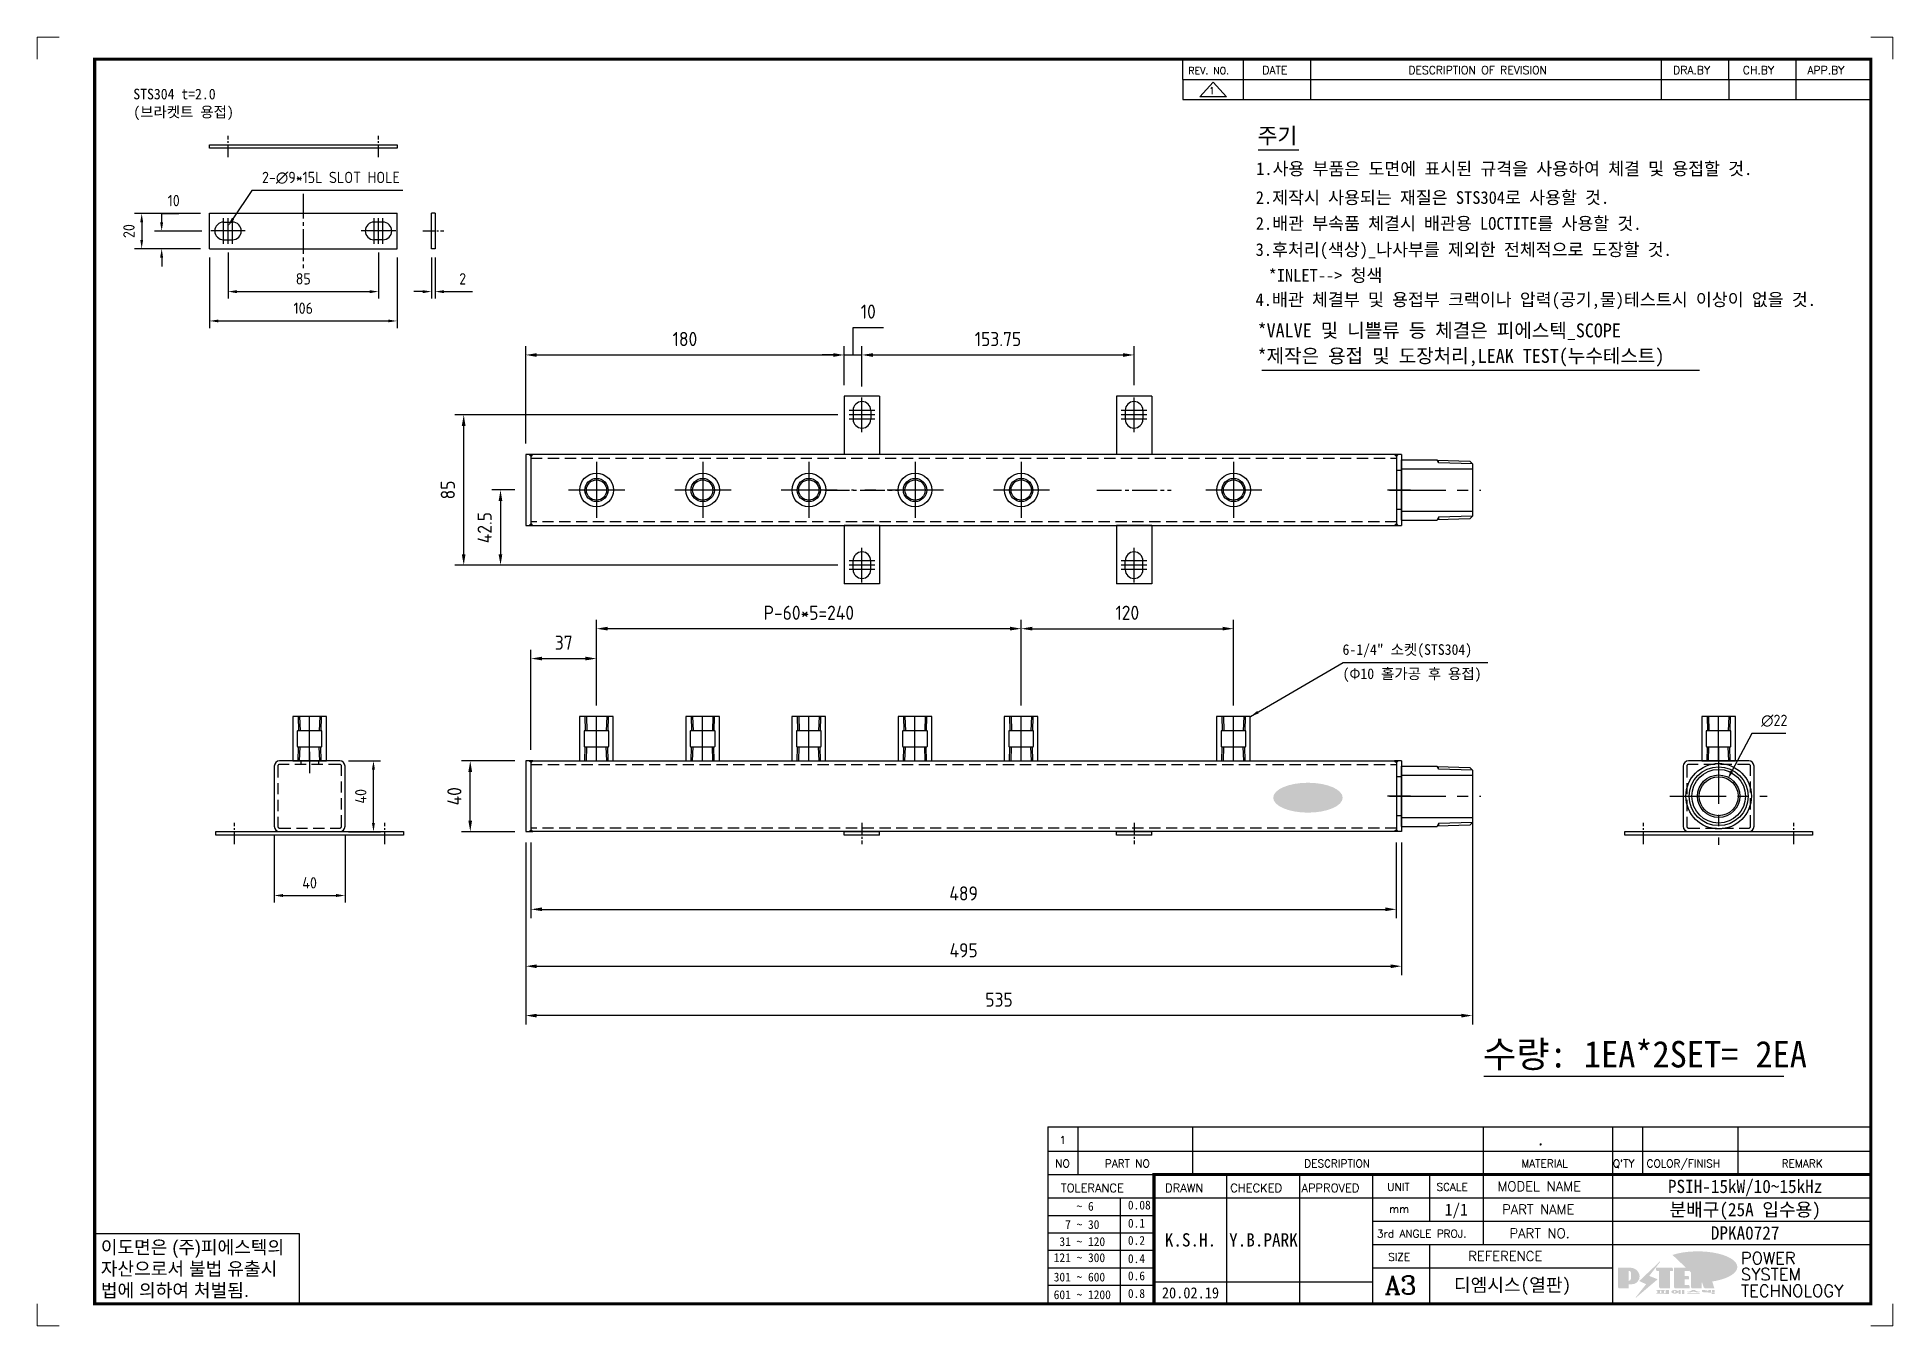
# Model space of a CAD drawing. Header units: millimetres. Extents: x 24815 to 37207, y -9299 to 5469.
# Drawn here: x 25903 to 26951, y -9299 to -8571 of the extents above; entities that cross this region are included whole.
import ezdxf
from ezdxf.enums import TextEntityAlignment as Align

# ---------------------------------------------------------------- set-up
doc = ezdxf.new("R2010")
doc.units = ezdxf.units.MM
for name, pattern in [('CENTER', [50.8, 31.75, -6.35, 6.35, -6.35]), ('CENTER1', [10, 7, -1, 1, -1]), ('HIDDEN2', [4.7625, 3.175, -1.5875])]:
    doc.linetypes.add(name, pattern=pattern)
for name, color, linetype in [('______', 7, 'Continuous'), ('CENTER', 1, 'CENTER'), ('FORMAT-1', 7, 'Continuous'), ('line', 3, 'Continuous'), ('THIN', 3, 'Continuous')]:
    doc.layers.add(name, color=color, linetype=linetype)
doc.styles.add('h1', font='')
doc.styles.add('HAN', font='')
doc.styles.add('RC', font='ROMANC.SHX')
doc.styles.add('ROMANT', font='romant')
doc.styles.add('RT', font='ROMANT.SHX', dxfattribs={"oblique": 15})
doc.styles.get("Standard").update_dxf_attribs({"font": 'ISOCP.SHX', "bigfont": 'WHGTXT.SHX'})
doc.styles.get('h1').set_extended_font_data('New Gulim')
doc.styles.get('HAN').set_extended_font_data('GulimChe')
doc.dimstyles.new('PS-2', dxfattribs={"dimscale": 2, "dimtxt": 3.2, "dimasz": 2.5, "dimexe": 2, "dimexo": 2.5, "dimgap": 2, "dimtad": 1, "dimtoh": 1, "dimrnd": 0.05, "dimzin": 12, "dimdsep": 46, "dimtxsty": 'Standard', "dimcen": 0, "dimclrt": 2, "dimazin": 3, "dimtfac": 1, "dimtofl": 0, "dimtmove": 0, "dimatfit": 3, "dimfxl": 0, "dimtolj": 1, "dimtzin": 0, "dimarcsym": 0})
doc.dimstyles.new('PS-2.5', dxfattribs={"dimscale": 2.5, "dimtxt": 3.2, "dimasz": 2.5, "dimexe": 2, "dimexo": 2.5, "dimgap": 2, "dimtad": 1, "dimtoh": 1, "dimrnd": 0.05, "dimzin": 12, "dimdsep": 46, "dimtxsty": 'Standard', "dimcen": 0, "dimclrt": 2, "dimazin": 3, "dimtfac": 1, "dimtofl": 0, "dimtmove": 0, "dimatfit": 3, "dimfxl": 0, "dimtolj": 1, "dimtzin": 0, "dimarcsym": 0})

msp = doc.modelspace()

# ---------------------------------------------------------------- texts
at = {"color": 2, "style": 'HAN'}
for s, height, p in [('STS304 t=2.0', 6, (25957.065, -8606.071)), ('(브라켓트 용접)', 6, (25957.065, -8616.218)), ('주기', 8.958, (26592.385, -8631.066)), ('1.사용 부품은 도면에 표시된 규격을 사용하여 체결 및 용접할 것.', 7.16636, (26591.606, -8648.84)), ('2.제작시 사용되는 재질은 STS304로 사용할 것.', 7.16636, (26591.397, -8665.136)), ('2.배관 부속품 체결시 배관용 LOCTITE를 사용할 것.', 7.16636, (26591.397, -8679.79)), ('3.후처리(색상)_나사부를 제외한 전체적으로 도장할 것.', 7.16636, (26591.309, -8694.542)), ('4.배관 체결부 및 용접부 크랙이나 압력(공기,물)테스트시 이상이 없을 것.', 7.16636, (26591.309, -8722.819)), ('6-1/4" 소켓(STS304)', 6, (26640.443, -8919.97)), ('(Φ10 홀가공 후 용접)', 6, (26640.443, -8933.647)), ('수량: 1EA*2SET= 2EA', 15, (26719.817, -9153.137))]:
    msp.add_text(s, height=height, dxfattribs=at).set_placement(p)
at = {"color": 5, "style": 'HAN'}
msp.add_text('  *INLET--> 청색', height=7.16636, dxfattribs=at).set_placement((26589.383, -8709.132))
at = {"color": 1, "style": 'HAN'}
for s, p in [('*VALVE 및 니쁠류 등 체결은 피에스텍_SCOPE', (26592.422, -8740.578)), ('*제작은 용접 및 도장처리,LEAK TEST(누수테스트)', (26592.422, -8754.976))]:
    msp.add_text(s, height=7.883, dxfattribs=at).set_placement(p)

# ---------------------------------------------------------------- blocks, each defined once
blk = doc.blocks.new('t3')
for p, q in [((0, 15.88), (46.25, 15.88)), ((0, 15.88), (0, 0)), ((46.25, 15.88), (46.25, 0)), ((0, 0), (46.25, 0))]:
    blk.add_line(p, q)
at = {"color": 1, "style": 'h1'}
for s, p in [('이도면은 (주)피에스텍의', (1.4, 11.29)), ('자산으로서 불법 유출시', (1.4, 6.41)), ('법에 의하여 처벌됨.', (1.4, 1.52))]:
    blk.add_text(s, height=3, dxfattribs=at).set_placement(p)
blk = doc.blocks.new('new LOGO')
at = {"layer": 'line'}
h = blk.add_hatch(color=1, dxfattribs=at)
h.paths.add_polyline_path([(41.5, 16.4), (54.3, 16.4, 1), (54.3, 82.9), (0, 82.9), (0, -0.1), (41.5, -0.1)])
h.paths.add_polyline_path([(41.5, 27.9), (41.5, 71.9), (43.6, 71.9, -0.414214), (54.6, 60.9), (54.6, 38.9, -0.414214), (43.6, 27.9)], flags=16)
h.paths.add_polyline_path([(214.7, 71.9), (227.5, 71.9), (227.5, 82.9), (159.7, 82.9), (159.7, 71.9), (172.5, 71.9), (172.5, -0.1), (214.7, -0.1)])
h.paths.add_polyline_path([(276, 37.4), (294.8, 37.4), (294.8, 49.1), (276, 49.1), (276, 71.9), (294.8, 71.9), (294.8, 82.9), (234.5, 82.9), (234.5, -0.1), (297, -0.1), (297, 10.9), (276, 10.9)])
h.paths.add_polyline_path([(347.2, 35.2), (359.7, -0.1), (400.5, -0.1), (379.6, 66.8), (399.7, 82.9), (380.6, 82.9), (347.2, 61.6), (347.2, 82.9), (305.5, 82.9), (305.5, -0.1), (347.2, -0.1)])
h = blk.add_hatch(color=250, dxfattribs=at)
h.paths.add_polyline_path([(44.5, 69.4), (46.6, 69.4, -0.129793), (52, 68, 0.221832), (43.6, 71.9), (41.5, 71.9), (41.5, 27.9), (43.6, 27.9, 0.02048), (44.5, 28)], flags=17)
h.paths.add_polyline_path([(44.5, 13.9), (57.3, 13.9, 0.72362), (77.1, 73.9, -0.679777), (54.3, 16.4), (41.5, 16.4), (41.5, -0.1), (3, -0.1), (3, -2.6), (44.5, -2.6)])
h.paths.add_polyline_path([(117.9, 14.2), (71.5, -44.4), (77.1, -39.6), (120.8, 15.6), (92, 28.9), (173.3, 106), (177.5, 111.4), (89.1, 27.6)])
h.paths.add_polyline_path([(162.7, 71.9), (162.7, 69.4), (172.5, 69.4), (172.5, 71.9)], flags=17)
h.paths.add_polyline_path([(217.7, 69.4), (230.5, 69.4), (230.5, 80.4), (227.5, 80.4), (227.5, 71.9), (214.7, 71.9), (214.7, -0.1), (175.5, -0.1), (175.5, -2.6), (217.7, -2.6)])
h.paths.add_polyline_path([(297.8, 46.6), (294.8, 46.6), (294.8, 37.4), (276, 37.4), (276, 10.9), (279, 10.9), (279, 34.9), (297.8, 34.9)])
h.paths.add_polyline_path([(300, 8.4), (297, 8.4), (297, -0.1), (237.5, -0.1), (237.5, -2.6), (300, -2.6)])
h.paths.add_polyline_path([(297.8, 80.4), (294.8, 80.4), (294.8, 71.9), (276, 71.9), (276, 49.1), (279, 49.1), (279, 69.4), (297.8, 69.4)])
h.paths.add_polyline_path([(350.2, 80.4), (347.2, 80.4), (347.2, 61.6), (350.2, 63.5)])
h.paths.add_polyline_path([(350.2, 26.7), (347.2, 35.2), (347.2, -0.1), (308.5, -0.1), (308.5, -2.6), (350.2, -2.6)])
h.paths.add_polyline_path([(402.7, 80.4), (396.5, 80.4), (379.6, 66.8), (400.5, -0.1), (361.8, -0.1), (362.7, -2.6), (403.5, -2.6), (382.6, 64.3)])
blk.add_hatch(color=5, dxfattribs=at).paths.add_polyline_path([(166.3, 35), (131, 49), (180.4, 112.7), (92, 28.9), (120.8, 15.6), (74.4, -43)])
h = blk.add_hatch(color=253, dxfattribs=at)
edge = h.paths.add_edge_path()
edge.add_ellipse((333.9, 86.4), major_axis=(-165.9, 0), ratio=0.39426, start_angle=111.51268, end_angle=334.46902)
edge.add_ellipse((314.1, 81.2), major_axis=(-153.7, 0), ratio=0.40699, start_angle=121.30662, end_angle=327.74369, ccw=False)
edge.add_line((394, 27.8), (394.7, 25.6))
h = blk.add_hatch(color=250, dxfattribs=at)
edge = h.paths.add_edge_path()
edge.add_ellipse((237.8, -17.6), major_axis=(-14.3, 0), ratio=0.526336, start_angle=192.2456, end_angle=269.07481)
edge.add_line((238.1, -10.1), (237.6, -10.1))
edge.add_ellipse((237.8, -17.6), major_axis=(-14.3, 0), ratio=0.526336, start_angle=270.92519, end_angle=449.07481)
edge.add_line((237.6, -25.1), (238.1, -25.1))
edge.add_ellipse((237.8, -17.6), major_axis=(-14.3, 0), ratio=0.526336, start_angle=450.92519, end_angle=527.7544)
edge.add_line((251.7, -19.2), (254.1, -19.2))
edge.add_line((254.1, -19.2), (254.1, -27.1))
edge.add_line((254.1, -27.1), (263.1, -27.1))
edge.add_line((263.1, -27.1), (263.1, -10.1))
edge.add_line((263.1, -10.1), (254.1, -10.1))
edge.add_line((254.1, -10.1), (254.1, -16))
edge.add_line((254.1, -16), (251.7, -16))
h.paths.add_polyline_path([(241, -16.4), (241, -18.7, -1), (234.4, -18.7), (234.4, -16.4, -1)], flags=16)
h.paths.add_polyline_path([(278.2, -10.1), (268.1, -10.1), (268.1, -27.1), (278.2, -27.1)])
h.paths.add_polyline_path([(310.3, -10.1), (310.3, -11.1, -0.157169), (289.3, -17.5), (294, -19.9, 0.128407), (316.3, -15.9, 0.128407), (338.6, -19.9), (343.3, -17.5, -0.157169), (322.2, -11.1), (322.2, -10.1)])
h.paths.add_polyline_path([(342.1, -25.1), (342.1, -22.3), (290.4, -22.3), (290.4, -25.1)])
h.paths.add_polyline_path([(352, -10.1), (352, -16.2, 0.414214), (354, -18.2), (378.7, -18.2), (378.7, -19.6), (390.2, -19.6), (390.2, -10.1), (378.7, -10.1), (378.7, -13.6), (374.7, -13.6), (374.7, -15.1), (378.7, -15.1), (378.7, -16.2), (364.7, -16.2), (364.7, -15.1), (371.2, -15.1), (371.2, -13.6), (364.7, -13.6), (364.7, -12.6), (374.7, -12.6), (374.7, -10.1)])
h.paths.add_polyline_path([(393.8, -10.1), (393.8, -19.6), (405, -19.6), (405, -10.1)])
h.paths.add_polyline_path([(405, -27.1), (405, -20.9), (356.8, -20.9), (356.8, -23), (391.8, -23), (391.8, -27.1)])
h.paths.add_polyline_path([(200.4, -10.1), (200.4, -22.3), (193.2, -22.3), (193.2, -12.6), (196.6, -12.6), (196.6, -10.1), (161, -10.1), (161, -12.6), (164.5, -12.6), (164.5, -22.3), (161, -22.3), (161, -25.1), (200.4, -25.1), (200.4, -27.1), (213.9, -27.1), (213.9, -10.1)])
h.paths.add_polyline_path([(182, -12.6), (175.6, -12.6), (175.6, -22.3), (182, -22.3)], flags=17)
blk = doc.blocks.new('format-3')
at = {"color": 3, "lineweight": 9}
for p, q in [((0, 286.3), (0, 291.3)), ((5, 291.3), (0, 291.3)), ((414.5, 291.3), (419.5, 291.3)), ((419.5, 286.3), (419.5, 291.3)), ((0, 5), (0, 0)), ((419.5, 5), (419.5, 0)), ((5, 0), (0, 0)), ((414.5, 0), (419.5, 0))]:
    blk.add_line(p, q, dxfattribs=at)
at = {"color": 180}
for p, q in [((258.97, 281.75), (258.97, 286.3)), ((272.71, 281.75), (272.71, 286.3)), ((287.94, 281.75), (287.94, 286.3)), ((367.22, 281.75), (367.22, 286.3)), ((382.45, 281.75), (382.45, 286.3)), ((397.61, 281.75), (397.61, 286.3)), ((258.97, 281.75), (414.5, 281.75)), ((228.5, 39.49), (228.5, 5)), ((228.5, 39.49), (414.5, 39.49)), ((235.29, 39.49), (235.29, 34.21)), ((261.24, 34.21), (261.24, 39.49)), ((326.9, 39.49), (326.9, 34.21)), ((356.11, 39.49), (356.11, 34.21)), ((362.93, 39.49), (362.93, 34.21)), ((384.48, 39.49), (384.48, 34.21)), ((228.5, 34.21), (252.48, 34.21)), ((268.96, 5), (268.96, 34.21)), ((285.45, 5), (285.45, 34.21)), ((301.94, 5), (301.94, 34.21)), ((314.72, 34.21), (314.72, 23.65)), ((326.9, 34.21), (326.9, 18.37)), ((356.11, 34.21), (356.11, 5)), ((228.5, 28.93), (252.48, 28.93)), ((244.89, 5.23), (244.89, 28.93)), ((252.48, 28.93), (414.5, 28.93)), ((228.5, 24.98), (252.48, 24.98)), ((228.5, 21.03), (252.48, 21.03)), ((301.94, 23.65), (414.5, 23.65)), ((228.5, 17.08), (252.48, 17.08)), ((301.94, 18.37), (414.5, 18.37)), ((314.72, 18.37), (314.72, 5)), ((228.5, 13.13), (252.48, 13.13)), ((301.94, 13.09), (356.11, 13.09)), ((228.5, 9.18), (252.48, 9.18)), ((252.48, 9.95), (301.94, 9.95))]:
    blk.add_line(p, q, dxfattribs=at)
at = {"const_width": 0.7}
blk.add_lwpolyline([(252.48, 5), (252.48, 34.21), (414.5, 34.21)], dxfattribs=at)
at = {"layer": 'FORMAT-1', "const_width": 0.7}
blk.add_lwpolyline([(13, 5), (13, 286.3), (414.5, 286.3), (414.5, 5)], close=True, dxfattribs=at)
blk.add_blockref('t3', (13, 5))
at = {"xscale": 0.05400000000000027, "yscale": 0.05400000000000027, "zscale": 0.05400000000000027}
blk.add_blockref('new LOGO', (357.35, 8.65), dxfattribs=at)
at = {"color": 2}
for s, height, style, p in [('REV. NO.', 1.56, 'RC', (260.23, 282.95)), ('DATE', 1.788, 'RC', (276.95, 282.94)), ('DESCRIPTION OF REVISION', 1.7875, 'RC', (309.98, 282.94)), ('DRA.BY', 1.788, 'RC', (369.83, 282.94)), ('CH.BY', 1.788, 'RC', (385.59, 282.94)), ('APP.BY', 1.788, 'RC', (400.18, 282.94)), ('COLOR/FINISH', 1.7424, 'RC', (363.8, 35.83)), ('NO', 1.742, 'RC', (230.16, 35.83)), ('PART NO', 1.742, 'RC', (241.36, 35.83)), ('DESCRIPTION', 1.7424, 'RC', (286.43, 35.83)), ('MATERIAL', 1.742, 'RC', (335.52, 35.83)), ("Q'TY", 1.742, 'RC', (356.17, 35.83)), ('REMARK', 1.742, 'RC', (394.37, 35.83)), (' TOLERANCE', 1.9, 'RC', (230.11, 30.22)), ('DRAWN', 1.9, 'RC', (255, 30.22)), ('CHECKED', 1.9, 'RC', (269.71, 30.22)), ('APPROVED', 1.9, 'RC', (285.8, 30.22)), ('UNIT', 1.742, 'RC', (305.19, 30.55)), ('SCALE', 1.742, 'RC', (316.32, 30.55)), ('MODEL NAME', 2.178, 'RC', (330.12, 30.46)), ('    ~ 6', 2, 'HAN', (229.8, 26.03)), ('0.08', 2, 'HAN', (246.57, 26.31)), ('mm', 1.742, 'RC', (305.67, 25.56)), ('PART NAME', 2.178, 'RC', (331.17, 25.24)), ('  7 ~ 30', 2, 'HAN', (229.8, 21.91)), ('0.1', 2, 'HAN', (246.57, 22.2)), ('3rd ANGLE PROJ.', 1.7424, 'RC', (302.87, 19.97)), ('PART NO.', 2.178, 'RC', (332.84, 19.85)), (' 31 ~ 120', 2, 'HAN', (229.8, 18.04)), ('0.2', 2, 'HAN', (246.57, 18.32)), ('REFERENCE', 2.178, 'RC', (323.52, 14.69)), ('121 ~ 300', 2, 'HAN', (229.8, 14.42)), ('0.4', 2, 'HAN', (246.57, 14.2)), ('SIZE', 1.742, 'RC', (305.39, 14.71)), ('301 ~ 600', 2, 'HAN', (229.8, 10.04)), ('0.6', 2, 'HAN', (246.57, 10.32)), ('601 ~ 1200', 2, 'HAN', (229.8, 6.05)), ('0.8', 2, 'HAN', (246.57, 6.33))]:
    blk.add_text(s, height=height, dxfattribs=dict(at, style=style)).set_placement(p)
at = {"style": 'ROMANT'}
for s, p in [('POWER', (385.15, 13.96)), ('SYSTEM', (385.15, 10.31)), ('TECHNOLOGY', (385.15, 6.56))]:
    blk.add_text(s, height=2.7, dxfattribs=at).set_placement(p)
at = {"color": 2, "lineweight": 25, "style": 'RC'}
blk.add_text('A3', height=4.182, dxfattribs=at).set_placement((304.61, 7.14))
at = {"style": 'HAN'}
for tag, height, p in [('MODEL-NAME', 3, (386.1, 31.53)), ('SCALE', 2.7, (320.81, 26.29)), ('PART-NAME', 3, (386.1, 26.29)), ('CH-BY', 3, (277.21, 19.44)), ('PART-NO', 3, (386.1, 21.01)), ('DRA-BY', 3, (260.72, 19.44)), ('APP-BY', 3, (293.7, 19.44)), ('DRA-DATE', 2.5, (260.72, 7.47)), ('CH-DATE', 2.5, (277.21, 7.47)), ('APP-DATE', 2.5, (293.7, 7.47)), ('관련업체', 3, (333.52, 9.26))]:
    blk.add_attdef(tag, text='', height=height, dxfattribs=at).set_placement(p, align=Align.MIDDLE_CENTER)
blk = doc.blocks.new('no3')
at = {"color": 180}
for p, q in [((0, 5.5), (0, 0)), ((0, 5.5), (186, 5.5)), ((6.79, 5.5), (6.79, 0)), ((32.74, 0.11), (32.74, 5.5)), ((98.4, 5.5), (98.4, 0)), ((127.61, 5.5), (127.61, 0)), ((134.43, 5.5), (134.43, 0)), ((155.98, 5.5), (155.98, 0))]:
    blk.add_line(p, q, dxfattribs=at)
at = {"color": 2, "style": 'HAN'}
for tag, p in [('PART-NO', (19.76, 2.75)), ('MATERIAL', (111.38, 2.75)), ("Q'TY", (131.02, 2.75)), ('COLOR/FINISH', (145.2, 2.75)), ('REMARK', (170.76, 2.75))]:
    blk.add_attdef(tag, text='', height=2.9, dxfattribs=at).set_placement(p, align=Align.MIDDLE_CENTER)
blk.add_attdef('DESCRIPTION', text='', height=2.9, dxfattribs=at).set_placement((34.51, 2.75), align=Align.MIDDLE_LEFT)
at = {"color": 2, "style": 'RT', "oblique": 15}
blk.add_attdef('NO', text='', height=1.74, dxfattribs=at).set_placement((3.38, 2.51), align=Align.MIDDLE_CENTER)
blk = doc.blocks.new('re3')
at = {"color": 180}
for p, q in [((0, 0), (0, -4.55)), ((6.87, -0.64), (3.86, -3.91)), ((9.88, -3.91), (3.86, -3.91)), ((6.87, -0.64), (9.88, -3.91)), ((13.74, -4.55), (13.74, 0)), ((28.97, -4.55), (28.97, 0)), ((108.25, -4.55), (108.25, 0)), ((123.49, -4.55), (123.49, 0)), ((138.64, -4.55), (138.64, 0)), ((0, -4.55), (155.53, -4.55))]:
    blk.add_line(p, q, dxfattribs=at)
at = {"color": 2, "style": 'RC', "oblique": 15}
blk.add_attdef('REV.NO', text='', height=1.56, dxfattribs=at).set_placement((6.59, -2.56), align=Align.MIDDLE_CENTER)
blk.add_attdef('-1', text='', height=1.56, dxfattribs=at).set_placement((9.37, -1.66), align=Align.MIDDLE_LEFT)
at = {"color": 2, "style": 'HAN'}
for tag, p in [('REV.-DATE', (21.36, -2.28)), ('DRA.BY', (115.87, -2.28)), ('CH.BY', (131.07, -2.28)), ('APP.BY', (147.09, -2.28))]:
    blk.add_attdef(tag, text='', height=2.5, dxfattribs=at).set_placement(p, align=Align.MIDDLE_CENTER)
blk.add_attdef('DESCRIPTION-OF-REVISION', text='', height=2.5, dxfattribs=at).set_placement((31.61, -2.28), align=Align.MIDDLE_LEFT)
blk = doc.blocks.new('*D116')
at = {"layer": '______', "color": 0, "lineweight": -2, "ltscale": 10}
for p, q in [((26178.8, -9026.1), (26178.8, -9100.9)), ((26673.8, -9026.1), (26673.8, -9100.9)), ((26185.1, -9095.9), (26667.6, -9095.9))]:
    blk.add_line(p, q, dxfattribs=at)
at = {"layer": '______', "color": 0, "ltscale": 10}
for points in [[(26185.1, -9094.9), (26185.1, -9097), (26178.8, -9095.9)], [(26667.6, -9094.9), (26667.6, -9097), (26673.8, -9095.9)]]:
    blk.add_solid(points, dxfattribs=at)
at = {"layer": 'Defpoints', "color": 0, "ltscale": 10}
for p in [(26178.8, -9019.9), (26673.8, -9019.9), (26673.8, -9095.9)]:
    blk.add_point(p, dxfattribs=at)
at = {"layer": '______', "color": 2, "ltscale": 10, "insert": (26426.3, -9086.9), "char_height": 8, "attachment_point": 5}
blk.add_mtext('\\A1;495', dxfattribs=at)
blk = doc.blocks.new('*D117')
at = {"layer": '______', "color": 0, "lineweight": -2, "ltscale": 10}
for p, q in [((26181.8, -9026.1), (26181.8, -9068.8)), ((26670.8, -9026.1), (26670.8, -9068.8)), ((26188.1, -9063.8), (26664.6, -9063.8))]:
    blk.add_line(p, q, dxfattribs=at)
at = {"layer": '______', "color": 0, "ltscale": 10}
for points in [[(26188.1, -9062.7), (26188.1, -9064.8), (26181.8, -9063.8)], [(26664.6, -9062.7), (26664.6, -9064.8), (26670.8, -9063.8)]]:
    blk.add_solid(points, dxfattribs=at)
at = {"layer": 'Defpoints', "color": 0, "ltscale": 10}
for p in [(26181.8, -9019.9), (26670.8, -9019.9), (26670.8, -9063.8)]:
    blk.add_point(p, dxfattribs=at)
at = {"layer": '______', "color": 2, "ltscale": 10, "insert": (26426.3, -9054.8), "char_height": 8, "attachment_point": 5}
blk.add_mtext('\\A1;489', dxfattribs=at)
blk = doc.blocks.new('*D118')
at = {"layer": '______', "color": 0, "lineweight": -2, "ltscale": 10}
for p, q in [((26713.8, -9006.1), (26713.8, -9128.8)), ((26178.8, -9026.1), (26178.8, -9128.8)), ((26707.6, -9123.8), (26185.1, -9123.8))]:
    blk.add_line(p, q, dxfattribs=at)
at = {"layer": '______', "color": 0, "ltscale": 10}
for points in [[(26185.1, -9122.8), (26185.1, -9124.9), (26178.8, -9123.8)], [(26707.6, -9122.8), (26707.6, -9124.9), (26713.8, -9123.8)]]:
    blk.add_solid(points, dxfattribs=at)
at = {"layer": 'Defpoints', "color": 0, "ltscale": 10}
for p in [(26713.8, -8999.9), (26178.8, -9019.9), (26178.8, -9123.8)]:
    blk.add_point(p, dxfattribs=at)
at = {"layer": '______', "color": 2, "ltscale": 10, "insert": (26446.3, -9114.8), "char_height": 8, "attachment_point": 5}
blk.add_mtext('\\A1;535', dxfattribs=at)
blk = doc.blocks.new('*D119')
at = {"layer": '______', "color": 0, "lineweight": -2, "ltscale": 10}
for p, q in [((26172.6, -8979.9), (26142.5, -8979.9)), ((26147.5, -9013.6), (26147.5, -8986.1)), ((26172.6, -9019.9), (26142.5, -9019.9))]:
    blk.add_line(p, q, dxfattribs=at)
at = {"layer": '______', "color": 0, "ltscale": 10}
for points in [[(26146.4, -8986.1), (26148.5, -8986.1), (26147.5, -8979.9)], [(26146.4, -9013.6), (26148.5, -9013.6), (26147.5, -9019.9)]]:
    blk.add_solid(points, dxfattribs=at)
at = {"layer": 'Defpoints', "color": 0, "ltscale": 10}
for p in [(26147.5, -8979.9), (26178.8, -8979.9), (26178.8, -9019.9)]:
    blk.add_point(p, dxfattribs=at)
at = {"layer": '______', "color": 2, "ltscale": 10, "insert": (26138.5, -8999.9), "char_height": 8, "attachment_point": 5, "rotation": 90}
blk.add_mtext('\\A1;40', dxfattribs=at)
blk = doc.blocks.new('*D120')
at = {"layer": '______', "color": 0, "lineweight": -2, "ltscale": 10}
for p, q in [((26218.8, -8948.6), (26218.8, -8900.2)), ((26458.8, -8948.6), (26458.8, -8900.2)), ((26452.6, -8905.2), (26225.1, -8905.2))]:
    blk.add_line(p, q, dxfattribs=at)
at = {"layer": '______', "color": 0, "ltscale": 10}
for points in [[(26225.1, -8904.1), (26225.1, -8906.2), (26218.8, -8905.2)], [(26452.6, -8904.1), (26452.6, -8906.2), (26458.8, -8905.2)]]:
    blk.add_solid(points, dxfattribs=at)
at = {"layer": 'Defpoints', "color": 0, "ltscale": 10}
for p in [(26218.8, -8905.2), (26218.8, -8954.9), (26458.8, -8954.9)]:
    blk.add_point(p, dxfattribs=at)
at = {"layer": '______', "color": 2, "ltscale": 10, "insert": (26338.8, -8896.2), "char_height": 8, "attachment_point": 5}
blk.add_mtext('\\A1;P-60*5=240', dxfattribs=at)
blk = doc.blocks.new('*D121')
at = {"layer": '______', "color": 0, "lineweight": -2, "ltscale": 10}
for p, q in [((26181.8, -8973.6), (26181.8, -8917.1)), ((26188.1, -8922.1), (26212.6, -8922.1)), ((26218.8, -8948.6), (26218.8, -8917.1))]:
    blk.add_line(p, q, dxfattribs=at)
at = {"layer": '______', "color": 0, "ltscale": 10}
for points in [[(26188.1, -8921), (26188.1, -8923.1), (26181.8, -8922.1)], [(26212.6, -8921), (26212.6, -8923.1), (26218.8, -8922.1)]]:
    blk.add_solid(points, dxfattribs=at)
at = {"layer": 'Defpoints', "color": 0, "ltscale": 10}
for p in [(26218.8, -8922.1), (26218.8, -8954.9), (26181.8, -8979.9)]:
    blk.add_point(p, dxfattribs=at)
at = {"layer": '______', "color": 2, "ltscale": 10, "insert": (26200.3, -8913.1), "char_height": 8, "attachment_point": 5}
blk.add_mtext('\\A1;37', dxfattribs=at)
blk = doc.blocks.new('rcw345trcw45t')
for p, q in [((53002.7, -14361), (52983.7, -14361)), ((52983.7, -14361), (52983.7, -14386)), ((52987.5, -14361), (52987.8, -14369)), ((52999, -14361), (52998.7, -14369)), ((53002.7, -14386), (53002.7, -14361)), ((52987.5, -14386), (52987.8, -14378)), ((52999, -14386), (52998.7, -14378)), ((52983.7, -14386), (53002.7, -14386))]:
    blk.add_line(p, q)
blk.add_lwpolyline([(52986.2, -14377.8, 0.414214), (52986.5, -14378), (53000, -14378, 0.414214), (53000.2, -14377.8), (53000.2, -14369.3, 0.414214), (53000, -14369), (52986.5, -14369, 0.414214), (52986.2, -14369.3)], format="xyb", close=True)
at = {"layer": 'CENTER'}
blk.add_lwpolyline([(52993.2, -14386), (52993.2, -14378), (52993.2, -14369), (52993.2, -14361)], dxfattribs=at)
at = {"layer": 'THIN'}
for p, q in [((52986.7, -14361), (52986.9, -14369)), ((52999.8, -14361), (52999.6, -14369)), ((52986.7, -14386), (52986.9, -14378)), ((52999.8, -14386), (52999.6, -14378))]:
    blk.add_line(p, q, dxfattribs=at)
blk = doc.blocks.new('*D122')
at = {"color": 0, "lineweight": -2}
for p, q in [((26036.7, -9021.9), (26036.7, -9060)), ((26076.7, -9021.9), (26076.7, -9060)), ((26041.7, -9056), (26071.7, -9056))]:
    blk.add_line(p, q, dxfattribs=at)
at = {"color": 0}
for points in [[(26041.7, -9055.1), (26041.7, -9056.8), (26036.7, -9056)], [(26071.7, -9055.1), (26071.7, -9056.8), (26076.7, -9056)]]:
    blk.add_solid(points, dxfattribs=at)
at = {"layer": 'Defpoints', "color": 0}
for p in [(26036.7, -9016.9), (26076.7, -9016.9), (26076.7, -9056)]:
    blk.add_point(p, dxfattribs=at)
at = {"color": 2, "insert": (26056.7, -9048.8), "char_height": 6.4, "attachment_point": 5}
blk.add_mtext('\\A1;40', dxfattribs=at)
blk = doc.blocks.new('*D123')
at = {"color": 0, "lineweight": -2}
for p, q in [((26078.7, -8979.9), (26096.8, -8979.9)), ((26092.8, -9014.9), (26092.8, -8984.9)), ((26078.7, -9019.9), (26096.8, -9019.9))]:
    blk.add_line(p, q, dxfattribs=at)
at = {"color": 0}
for points in [[(26091.9, -8984.9), (26093.6, -8984.9), (26092.8, -8979.9)], [(26091.9, -9014.9), (26093.6, -9014.9), (26092.8, -9019.9)]]:
    blk.add_solid(points, dxfattribs=at)
at = {"layer": 'Defpoints', "color": 0}
for p in [(26073.7, -8979.9), (26092.8, -8979.9), (26073.7, -9019.9)]:
    blk.add_point(p, dxfattribs=at)
at = {"color": 2, "insert": (26085.6, -8999.9), "char_height": 6.4, "attachment_point": 5, "rotation": 90}
blk.add_mtext('\\A1;40', dxfattribs=at)
blk = doc.blocks.new('*D124')
at = {"color": 0, "lineweight": -2}
for p, q in [((26871.8, -8964.4), (26860.5, -8985.7)), ((26891, -8964.4), (26871.8, -8964.4))]:
    blk.add_line(p, q, dxfattribs=at)
at = {"color": 0}
blk.add_solid([(26859.7, -8985.3), (26861.2, -8986.1), (26858.1, -8990.2)], dxfattribs=at)
at = {"layer": 'Defpoints', "color": 0}
for p in [(26858.1, -8990.2), (26847.8, -9009.6)]:
    blk.add_point(p, dxfattribs=at)
at = {"color": 2, "insert": (26884.4, -8957.2), "char_height": 6.4, "attachment_point": 5}
blk.add_mtext('\\A1;∅22', dxfattribs=at)
blk = doc.blocks.new('*D125')
at = {"color": 0, "lineweight": -2}
for p, q in [((26000.1, -8695.5), (26000.1, -8735.3)), ((26106.1, -8695.5), (26106.1, -8735.3)), ((26005.1, -8731.3), (26101.1, -8731.3))]:
    blk.add_line(p, q, dxfattribs=at)
at = {"color": 0}
for points in [[(26005.1, -8730.5), (26005.1, -8732.1), (26000.1, -8731.3)], [(26101.1, -8730.5), (26101.1, -8732.1), (26106.1, -8731.3)]]:
    blk.add_solid(points, dxfattribs=at)
at = {"layer": 'Defpoints', "color": 0}
for p in [(26000.1, -8690.5), (26106.1, -8690.5), (26106.1, -8731.3)]:
    blk.add_point(p, dxfattribs=at)
at = {"color": 2, "insert": (26053.1, -8724.1), "char_height": 6.4, "attachment_point": 5}
blk.add_mtext('\\A1;106', dxfattribs=at)
blk = doc.blocks.new('*D126')
at = {"color": 0, "lineweight": -2}
for p, q in [((26010.6, -8692.7), (26010.6, -8718.7)), ((26095.6, -8692.7), (26095.6, -8718.7)), ((26015.6, -8714.7), (26090.6, -8714.7))]:
    blk.add_line(p, q, dxfattribs=at)
at = {"color": 0}
for points in [[(26015.6, -8713.9), (26015.6, -8715.6), (26010.6, -8714.7)], [(26090.6, -8713.9), (26090.6, -8715.6), (26095.6, -8714.7)]]:
    blk.add_solid(points, dxfattribs=at)
at = {"layer": 'Defpoints', "color": 0}
for p in [(26010.6, -8687.7), (26095.6, -8687.7), (26095.6, -8714.7)]:
    blk.add_point(p, dxfattribs=at)
at = {"color": 2, "insert": (26053.1, -8707.5), "char_height": 6.4, "attachment_point": 5}
blk.add_mtext('\\A1;85', dxfattribs=at)
blk = doc.blocks.new('*D127')
at = {"color": 0, "lineweight": -2}
for p, q in [((25973.1, -8675.5), (25973.1, -8670.5)), ((25973.1, -8670.5), (25982.8, -8670.5)), ((25995.8, -8680.5), (25969.1, -8680.5)), ((25995.1, -8690.5), (25969.1, -8690.5)), ((25973.1, -8695.5), (25973.1, -8700.5))]:
    blk.add_line(p, q, dxfattribs=at)
at = {"color": 0}
for points in [[(25972.2, -8675.5), (25973.9, -8675.5), (25973.1, -8680.5)], [(25972.2, -8695.5), (25973.9, -8695.5), (25973.1, -8690.5)]]:
    blk.add_solid(points, dxfattribs=at)
at = {"layer": 'Defpoints', "color": 0}
for p in [(25973.1, -8680.5), (26000.8, -8680.5), (26000.1, -8690.5)]:
    blk.add_point(p, dxfattribs=at)
at = {"color": 2, "insert": (25979.9, -8663.3), "char_height": 6.4, "attachment_point": 5}
blk.add_mtext('\\A1;10', dxfattribs=at)
blk = doc.blocks.new('*D128')
at = {"color": 0, "lineweight": -2}
for p, q in [((25995.1, -8670.5), (25957.8, -8670.5)), ((25961.8, -8675.5), (25961.8, -8685.5)), ((25995.1, -8690.5), (25957.8, -8690.5))]:
    blk.add_line(p, q, dxfattribs=at)
at = {"color": 0}
for points in [[(25961, -8675.5), (25962.6, -8675.5), (25961.8, -8670.5)], [(25961, -8685.5), (25962.6, -8685.5), (25961.8, -8690.5)]]:
    blk.add_solid(points, dxfattribs=at)
at = {"layer": 'Defpoints', "color": 0}
for p in [(26000.1, -8670.5), (25961.8, -8690.5), (26000.1, -8690.5)]:
    blk.add_point(p, dxfattribs=at)
at = {"color": 2, "insert": (25954.6, -8680.5), "char_height": 6.4, "attachment_point": 5, "rotation": 90}
blk.add_mtext('\\A1;20', dxfattribs=at)
blk = doc.blocks.new('*D129')
at = {"color": 0, "lineweight": -2}
for p, q in [((26125.6, -8695.5), (26125.6, -8718.7)), ((26127.6, -8695.5), (26127.6, -8718.7)), ((26120.6, -8714.7), (26115.6, -8714.7)), ((26132.6, -8714.7), (26148.7, -8714.7))]:
    blk.add_line(p, q, dxfattribs=at)
at = {"color": 0}
for points in [[(26120.6, -8713.9), (26120.6, -8715.6), (26125.6, -8714.7)], [(26132.6, -8713.9), (26132.6, -8715.6), (26127.6, -8714.7)]]:
    blk.add_solid(points, dxfattribs=at)
at = {"layer": 'Defpoints', "color": 0}
for p in [(26125.6, -8690.5), (26127.6, -8690.5), (26127.6, -8714.7)]:
    blk.add_point(p, dxfattribs=at)
at = {"color": 2, "insert": (26143.2, -8707.5), "char_height": 6.4, "attachment_point": 5}
blk.add_mtext('\\A1;2', dxfattribs=at)
blk = doc.blocks.new('*D130')
at = {"color": 0, "lineweight": -2}
for p, q in [((26024, -8657.6), (26013.4, -8673.6)), ((26109.4, -8657.6), (26024, -8657.6))]:
    blk.add_line(p, q, dxfattribs=at)
at = {"color": 0}
blk.add_solid([(26012.7, -8673.1), (26014.1, -8674), (26010.6, -8677.7)], dxfattribs=at)
at = {"layer": 'Defpoints', "color": 0}
for p in [(26010.6, -8677.7), (26005.6, -8685.2)]:
    blk.add_point(p, dxfattribs=at)
at = {"color": 2, "insert": (26068.7, -8650.4), "char_height": 6.4, "attachment_point": 5}
blk.add_mtext('\\A1;2-∅9*15L SLOT HOLE', dxfattribs=at)
blk = doc.blocks.new('A$C26335A86')
for p, q in [((-53, 0), (53, 0)), ((-53, -2), (-53, 0)), ((53, 0), (53, -2)), ((53, -2), (-53, -2))]:
    blk.add_line(p, q)
at = {"color": 1, "linetype": 'CENTER1'}
for p, q in [((-42.5, -7), (-42.5, 5)), ((42.5, -7), (42.5, 5))]:
    blk.add_line(p, q, dxfattribs=at)
blk = doc.blocks.new('*D141')
at = {"layer": '______', "color": 0, "lineweight": -2, "ltscale": 10}
for p, q in [((26458.8, -8948.6), (26458.8, -8900.2)), ((26578.8, -8948.6), (26578.8, -8900.2)), ((26465.1, -8905.2), (26572.6, -8905.2))]:
    blk.add_line(p, q, dxfattribs=at)
at = {"layer": '______', "color": 0, "ltscale": 10}
for points in [[(26465.1, -8904.1), (26465.1, -8906.2), (26458.8, -8905.2)], [(26572.6, -8904.1), (26572.6, -8906.2), (26578.8, -8905.2)]]:
    blk.add_solid(points, dxfattribs=at)
at = {"layer": 'Defpoints', "color": 0, "ltscale": 10}
for p in [(26578.8, -8905.2), (26458.8, -8954.9), (26578.8, -8954.9)]:
    blk.add_point(p, dxfattribs=at)
at = {"layer": '______', "color": 2, "ltscale": 10, "insert": (26518.8, -8896.2), "char_height": 8, "attachment_point": 5}
blk.add_mtext('\\A1;120', dxfattribs=at)
blk = doc.blocks.new('*D142')
at = {"layer": '______', "color": 0, "lineweight": -2, "ltscale": 10}
for p, q in [((26178.8, -8800.6), (26178.8, -8745.5)), ((26358.8, -8767.6), (26358.8, -8745.5)), ((26185.1, -8750.5), (26352.6, -8750.5))]:
    blk.add_line(p, q, dxfattribs=at)
at = {"layer": '______', "color": 0, "ltscale": 10}
for points in [[(26185.1, -8749.5), (26185.1, -8751.6), (26178.8, -8750.5)], [(26352.6, -8749.5), (26352.6, -8751.6), (26358.8, -8750.5)]]:
    blk.add_solid(points, dxfattribs=at)
at = {"layer": 'Defpoints', "color": 0, "ltscale": 10}
for p in [(26358.8, -8750.5), (26358.8, -8773.8), (26178.8, -8806.8)]:
    blk.add_point(p, dxfattribs=at)
at = {"layer": '______', "color": 2, "ltscale": 10, "insert": (26268.8, -8741.5), "char_height": 8, "attachment_point": 5}
blk.add_mtext('\\A1;180', dxfattribs=at)
blk = doc.blocks.new('*D143')
at = {"layer": '______', "color": 0, "lineweight": -2}
for p, q in [((26363.8, -8750.5), (26363.8, -8735)), ((26363.8, -8735), (26381.1, -8735)), ((26358.8, -8767.6), (26358.8, -8745.5)), ((26368.8, -8767.6), (26368.8, -8745.5)), ((26352.6, -8750.5), (26346.3, -8750.5)), ((26358.8, -8750.5), (26368.8, -8750.5)), ((26375.1, -8750.5), (26381.3, -8750.5))]:
    blk.add_line(p, q, dxfattribs=at)
at = {"layer": '______', "color": 0}
for points in [[(26352.6, -8749.5), (26352.6, -8751.6), (26358.8, -8750.5)], [(26375.1, -8749.5), (26375.1, -8751.6), (26368.8, -8750.5)]]:
    blk.add_solid(points, dxfattribs=at)
at = {"layer": 'Defpoints', "color": 0}
for p in [(26368.8, -8750.5), (26358.8, -8773.8), (26368.8, -8773.8)]:
    blk.add_point(p, dxfattribs=at)
at = {"layer": '______', "color": 2, "insert": (26372.4, -8726), "char_height": 8, "attachment_point": 5}
blk.add_mtext('\\A1;10', dxfattribs=at)
blk = doc.blocks.new('*D144')
at = {"layer": '______', "color": 0, "lineweight": -2}
for p, q in [((26368.8, -8768.3), (26368.8, -8745.5)), ((26522.6, -8767.6), (26522.6, -8745.5)), ((26375.1, -8750.5), (26516.4, -8750.5))]:
    blk.add_line(p, q, dxfattribs=at)
at = {"layer": '______', "color": 0}
for points in [[(26375.1, -8749.5), (26375.1, -8751.6), (26368.8, -8750.5)], [(26516.4, -8749.5), (26516.4, -8751.6), (26522.6, -8750.5)]]:
    blk.add_solid(points, dxfattribs=at)
at = {"layer": 'Defpoints', "color": 0}
for p in [(26522.6, -8750.5), (26368.8, -8774.6), (26522.6, -8773.8)]:
    blk.add_point(p, dxfattribs=at)
at = {"layer": '______', "color": 2, "insert": (26445.7, -8741.5), "char_height": 8, "attachment_point": 5}
blk.add_mtext('\\A1;153.75', dxfattribs=at)
blk = doc.blocks.new('*D145')
at = {"layer": '______', "color": 0, "lineweight": -2, "ltscale": 10}
for p, q in [((26172.6, -8826.8), (26159.6, -8826.8)), ((26164.6, -8833.1), (26164.6, -8863.1)), ((26355.3, -8869.3), (26159.6, -8869.3))]:
    blk.add_line(p, q, dxfattribs=at)
at = {"layer": '______', "color": 0, "ltscale": 10}
for points in [[(26163.5, -8833.1), (26165.6, -8833.1), (26164.6, -8826.8)], [(26163.5, -8863.1), (26165.6, -8863.1), (26164.6, -8869.3)]]:
    blk.add_solid(points, dxfattribs=at)
at = {"layer": 'Defpoints', "color": 0, "ltscale": 10}
for p in [(26178.8, -8826.8), (26164.6, -8869.3), (26361.6, -8869.3)]:
    blk.add_point(p, dxfattribs=at)
at = {"layer": '______', "color": 2, "ltscale": 10, "insert": (26155.6, -8848.1), "char_height": 8, "attachment_point": 5, "rotation": 90}
blk.add_mtext('\\A1;42.5', dxfattribs=at)
blk = doc.blocks.new('*D146')
at = {"layer": '______', "color": 0, "lineweight": -2}
for p, q in [((26355.3, -8784.3), (26138.8, -8784.3)), ((26143.8, -8863.1), (26143.8, -8790.6)), ((26355.3, -8869.3), (26138.8, -8869.3))]:
    blk.add_line(p, q, dxfattribs=at)
at = {"layer": '______', "color": 0}
for points in [[(26142.7, -8790.6), (26144.8, -8790.6), (26143.8, -8784.3)], [(26142.7, -8863.1), (26144.8, -8863.1), (26143.8, -8869.3)]]:
    blk.add_solid(points, dxfattribs=at)
at = {"layer": 'Defpoints', "color": 0}
for p in [(26143.8, -8784.3), (26361.6, -8784.3), (26361.6, -8869.3)]:
    blk.add_point(p, dxfattribs=at)
at = {"layer": '______', "color": 2, "insert": (26134.8, -8826.8), "char_height": 8, "attachment_point": 5, "rotation": 90}
blk.add_mtext('\\A1;85', dxfattribs=at)
blk = doc.blocks.new('A$C13BB0B43')
for p, q in [((0, -17), (0, 17)), ((0, 17), (20, 17)), ((0, 12), (40, 12)), ((20.9, 15.4), (20.9, 16.9)), ((0, -12), (40, -12)), ((0, -17), (20, -17)), ((20.9, -15.4), (20.9, -16.9))]:
    blk.add_line(p, q)
blk.add_lwpolyline([(20, 17), (20, 16.9), (38.5, 16.3), (40, 14.8), (40, -14.8), (38.5, -16.3), (20, -16.9), (20, -17)])
at = {"layer": 'CENTER'}
blk.add_line((-6.8, 0), (44.7, 0), dxfattribs=at)
at = {"layer": 'THIN'}
for points in [[(40, 14.8), (20.9, 15.4), (20, 16.9)], [(40, -14.8), (20.9, -15.4), (20, -16.9)]]:
    blk.add_lwpolyline(points, dxfattribs=at)
blk = doc.blocks.new('A$C78D071AD')
for p, q in [((-10, -22.5), (-10, 10.5)), ((-10, 10.5), (10, 10.5)), ((10, -22.5), (10, 10.5)), ((-5, 2.5), (-5, -2.5)), ((5, 2.5), (5, -2.5)), ((-10, -22.5), (10, -22.5)), ((-10, -95.5), (-10, -62.5)), ((-10, -62.5), (10, -62.5)), ((10, -95.5), (10, -62.5)), ((-5, -87.5), (-5, -82.5)), ((5, -87.5), (5, -82.5)), ((-10, -95.5), (10, -95.5))]:
    blk.add_line(p, q)
at = {"color": 1, "linetype": 'CENTER'}
for p, q in [((-7.3, 2.5), (7.3, 2.5)), ((-7.3, 0), (7.3, 0)), ((0, 9.8), (0, -9.8)), ((-7.3, -2.5), (7.3, -2.5)), ((-7.3, -82.5), (7.3, -82.5)), ((0, -75.2), (0, -94.8)), ((-7.3, -85), (7.3, -85)), ((-7.3, -87.5), (7.3, -87.5))]:
    blk.add_line(p, q, dxfattribs=at)
at = {"color": 1, "linetype": 'CENTER1', "ltscale": 2}
blk.add_line((21, -42.5), (-21, -42.5), dxfattribs=at)
for centre, start, end in [((0, 2.5), 0, 180), ((0, -2.5), 180, 0), ((0, -82.5), 0, 180), ((0, -87.5), 180, 0)]:
    blk.add_arc(centre, 5, start, end)

# ---------------------------------------------------------------- dimensions: what is measured, and where the dimension line sits
dim = msp.add_diameter_dim_2p(p1=(26005.598, -8685.198), p2=(26010.598, -8677.714), text='2-<>*15L SLOT HOLE', dimstyle='PS-2')
dim.commit()
dim.dimension.update_dxf_attribs({"geometry": '*D130', "text_midpoint": (26068.735, -8657.614), "dimtype": 163})
for base, p1, p2, picture, middle in [((25973.061, -8680.456), (26000.098, -8690.456), (26000.828, -8680.456), '*D127', (25979.943, -8663.256)), ((25961.811, -8690.456), (26000.098, -8670.456), (26000.098, -8690.456), '*D128', (25954.61, -8680.456)), ((26092.751, -8979.866), (26073.719, -9019.866), (26073.719, -8979.866), '*D123', (26085.551, -8999.866))]:
    dim = msp.add_linear_dim(base=base, p1=p1, p2=p2, angle=90, dimstyle='PS-2')
    dim.commit()
    dim.dimension.update_dxf_attribs({"geometry": picture, "text_midpoint": middle})
for base, p1, p2, picture, middle in [((26106.098, -8731.295), (26000.098, -8690.456), (26106.098, -8690.456), '*D125', (26053.098, -8724.095)), ((26095.598, -8714.724), (26010.598, -8687.726), (26095.598, -8687.726), '*D126', (26053.098, -8707.524)), ((26127.626, -8714.724), (26125.626, -8690.456), (26127.626, -8690.456), '*D129', (26143.179, -8707.523)), ((26076.719, -9055.979), (26036.719, -9016.866), (26076.719, -9016.866), '*D122', (26056.719, -9048.779))]:
    dim = msp.add_linear_dim(base=base, p1=p1, p2=p2, dimstyle='PS-2')
    dim.commit()
    dim.dimension.update_dxf_attribs({"geometry": picture, "text_midpoint": middle})
dim = msp.add_diameter_dim_2p(p1=(26847.818, -9009.581), p2=(26858.139, -8990.152), dimstyle='PS-2')
dim.commit()
dim.dimension.update_dxf_attribs({"geometry": '*D124', "text_midpoint": (26884.376, -8964.354), "dimtype": 163})
at = {"layer": '______'}
for base, p1, p2, picture, middle in [((26368.846, -8750.54), (26358.846, -8773.828), (26368.846, -8773.828), '*D143', (26368.846, -8726.04)), ((26522.606, -8750.54), (26368.846, -8774.558), (26522.606, -8773.828), '*D144', (26445.726, -8741.54))]:
    dim = msp.add_linear_dim(base=base, p1=p1, p2=p2, dimstyle='PS-2.5', override={"dimtmove": 1}, dxfattribs=at)
    dim.commit()
    dim.dimension.update_dxf_attribs({"geometry": picture, "text_midpoint": middle})
at = {"layer": '______', "ltscale": 10}
for base, p1, p2, picture, middle in [((26358.846, -8750.54), (26178.844, -8806.828), (26358.846, -8773.828), '*D142', (26268.845, -8741.54)), ((26578.844, -8905.188), (26458.844, -8954.866), (26578.844, -8954.866), '*D141', (26518.844, -8896.187)), ((26218.844, -8922.055), (26181.844, -8979.866), (26218.844, -8954.866), '*D121', (26200.344, -8913.055)), ((26178.844, -9123.822), (26713.844, -8999.866), (26178.844, -9019.866), '*D118', (26446.344, -9114.822)), ((26673.844, -9095.909), (26178.844, -9019.866), (26673.844, -9019.879), '*D116', (26426.344, -9086.909)), ((26670.844, -9063.786), (26181.844, -9019.866), (26670.844, -9019.879), '*D117', (26426.344, -9054.786))]:
    dim = msp.add_linear_dim(base=base, p1=p1, p2=p2, dimstyle='PS-2.5', dxfattribs=at)
    dim.commit()
    dim.dimension.update_dxf_attribs({"geometry": picture, "text_midpoint": middle})
at = {"layer": '______'}
dim = msp.add_linear_dim(base=(26143.762, -8784.328), p1=(26361.576, -8869.328), p2=(26361.576, -8784.328), angle=90, dimstyle='PS-2.5', override={"dimtmove": 1}, dxfattribs=at)
dim.commit()
dim.dimension.update_dxf_attribs({"geometry": '*D146', "text_midpoint": (26134.762, -8826.828)})
at = {"layer": '______', "ltscale": 10}
for base, p1, p2, picture, middle in [((26164.579, -8869.328), (26178.844, -8826.828), (26361.576, -8869.328), '*D145', (26155.578, -8848.078)), ((26147.463, -8979.866), (26178.844, -9019.866), (26178.844, -8979.866), '*D119', (26138.463, -8999.866))]:
    dim = msp.add_linear_dim(base=base, p1=p1, p2=p2, angle=90, dimstyle='PS-2.5', dxfattribs=at)
    dim.commit()
    dim.dimension.update_dxf_attribs({"geometry": picture, "text_midpoint": middle})
dim = msp.add_linear_dim(base=(26218.844, -8905.188), p1=(26458.844, -8954.866), p2=(26218.844, -8954.866), text='P-60*5=<>', dimstyle='PS-2.5', dxfattribs=at)
dim.commit()
dim.dimension.update_dxf_attribs({"geometry": '*D120', "text_midpoint": (26338.844, -8896.187)})

# ---------------------------------------------------------------- hatches: boundary and pattern name
for points in [[(26181.844, -8807.828), (26180.844, -8806.828), (26182.844, -8806.828)], [(26670.844, -8807.828), (26671.844, -8806.828), (26669.844, -8806.828)], [(26182.844, -8846.828), (26181.844, -8845.828), (26180.844, -8846.828)], [(26669.844, -8846.828), (26670.844, -8845.828), (26671.844, -8846.828)], [(26181.844, -8980.866), (26180.844, -8979.866), (26182.844, -8979.866)], [(26670.844, -8980.879), (26671.844, -8979.879), (26669.844, -8979.879)], [(26182.844, -9019.866), (26181.844, -9018.866), (26180.844, -9019.866)], [(26669.844, -9019.879), (26670.844, -9018.879), (26671.844, -9019.879)]]:
    msp.add_hatch(color=256).paths.add_polyline_path(points)
h = msp.add_hatch(color=5)
edge = h.paths.add_edge_path()
edge.add_ellipse((26620.889, -9000.691), major_axis=(19.625, 0), ratio=0.43024424, start_angle=0, end_angle=360, ccw=False)

# ---------------------------------------------------------------- linework, layer by layer
at = {"color": 1, "linetype": 'CENTER1'}
for p, q in [((26010.598, -8638.687), (26010.598, -8626.687)), ((26095.598, -8638.687), (26095.598, -8626.687)), ((26120.626, -8680.456), (26132.626, -8680.456)), ((26368.846, -9014.866), (26368.846, -9026.866)), ((26522.606, -9014.866), (26522.606, -9026.866))]:
    msp.add_line(p, q, dxfattribs=at)
for p, q in [((26000.098, -8631.687), (26106.098, -8631.687)), ((26000.098, -8633.687), (26000.098, -8631.687)), ((26106.098, -8633.687), (26000.098, -8633.687)), ((26106.098, -8631.687), (26106.098, -8633.687)), ((26592.697, -8634.656), (26615.698, -8634.656)), ((26000.098, -8690.456), (26000.098, -8670.456)), ((26000.098, -8670.456), (26106.098, -8670.456)), ((26106.098, -8690.456), (26106.098, -8670.456)), ((26127.626, -8670.456), (26125.626, -8670.456)), ((26125.626, -8690.456), (26125.626, -8670.456)), ((26127.626, -8670.456), (26127.626, -8690.456)), ((26008.098, -8675.456), (26013.098, -8675.456)), ((26098.098, -8675.456), (26093.098, -8675.456)), ((26000.098, -8690.456), (26106.098, -8690.456)), ((26008.098, -8685.456), (26013.098, -8685.456)), ((26098.098, -8685.456), (26093.098, -8685.456)), ((26127.626, -8690.456), (26125.626, -8690.456)), ((26594.901, -8759.176), (26842.15, -8759.176)), ((26673.844, -8979.879), (26669.844, -8979.879)), ((26358.846, -9021.866), (26358.846, -9019.866)), ((26358.846, -9019.866), (26378.846, -9019.866)), ((26378.846, -9021.866), (26358.846, -9021.866)), ((26378.846, -9021.866), (26378.846, -9019.866)), ((26512.606, -9021.866), (26512.606, -9019.866)), ((26512.606, -9019.866), (26532.606, -9019.866)), ((26532.606, -9021.866), (26512.606, -9021.866)), ((26532.606, -9021.866), (26532.606, -9019.866)), ((26673.844, -9019.879), (26669.844, -9019.879)), ((26720.245, -9158.049), (26889.802, -9158.049))]:
    msp.add_line(p, q)
at = {"color": 1, "linetype": 'CENTER1', "ltscale": 2}
for p, q in [((26053.098, -8659.452), (26053.098, -8701.46)), ((26678.844, -8826.828), (26665.844, -8826.828)), ((26056.719, -8974.866), (26056.719, -8986.866)), ((26678.844, -8999.879), (26665.844, -8999.879))]:
    msp.add_line(p, q, dxfattribs=at)
at = {"color": 1, "linetype": 'CENTER'}
for p, q in [((26020.368, -8680.456), (26000.828, -8680.456)), ((26008.098, -8687.726), (26008.098, -8673.186)), ((26010.598, -8687.726), (26010.598, -8673.186)), ((26013.098, -8687.726), (26013.098, -8673.186)), ((26105.368, -8680.456), (26085.828, -8680.456)), ((26093.098, -8687.726), (26093.098, -8673.186)), ((26095.598, -8687.726), (26095.598, -8673.186)), ((26098.098, -8687.726), (26098.098, -8673.186))]:
    msp.add_line(p, q, dxfattribs=at)
at = {"color": 2, "linetype": 'HIDDEN2', "ltscale": 2}
for p, q in [((26181.844, -8808.828), (26670.844, -8808.828)), ((26673.844, -8815.828), (26670.844, -8815.828)), ((26673.844, -8837.828), (26670.844, -8837.828)), ((26670.844, -8844.828), (26181.844, -8844.828)), ((26051.719, -8979.866), (26051.719, -8981.866)), ((26061.719, -8979.866), (26061.719, -8981.866)), ((26181.844, -8981.866), (26670.844, -8981.879)), ((26673.844, -8988.879), (26670.844, -8988.879)), ((26670.844, -9017.879), (26181.844, -9017.866)), ((26673.844, -9010.879), (26670.844, -9010.879))]:
    msp.add_line(p, q, dxfattribs=at)
for points in [[(26673.844, -8806.828), (26178.844, -8806.828), (26178.844, -8846.828), (26673.844, -8846.828)], [(26180.844, -8846.828), (26181.844, -8845.828), (26181.844, -8807.828), (26180.844, -8806.828)], [(26181.844, -8807.828), (26182.844, -8806.828)], [(26669.844, -8806.828), (26670.844, -8807.828), (26670.844, -8845.828), (26669.844, -8846.828)], [(26670.844, -8807.828), (26671.844, -8806.828)], [(26673.844, -8806.828), (26673.844, -8846.828)], [(26182.844, -8846.828), (26181.844, -8845.828)], [(26671.844, -8846.828), (26670.844, -8845.828)], [(26182.844, -8979.866), (26178.844, -8979.866), (26178.844, -9019.866), (26182.844, -9019.866)], [(26180.844, -9019.866), (26181.844, -9018.866), (26181.844, -8980.866), (26180.844, -8979.866)], [(26181.844, -8980.866), (26182.844, -8979.866), (26669.844, -8979.879), (26670.844, -8980.879), (26670.844, -9018.879), (26669.844, -9019.879), (26182.844, -9019.866), (26181.844, -9018.866)], [(26670.844, -8980.879), (26671.844, -8979.879)], [(26673.844, -8979.879), (26673.844, -9019.879)], [(26671.844, -9019.879), (26670.844, -9018.879)]]:
    msp.add_lwpolyline(points)
for points in [[(26073.719, -8979.866), (26039.719, -8979.866, 0.41421356), (26036.719, -8982.866), (26036.719, -9016.866, 0.41421356), (26039.719, -9019.866), (26073.719, -9019.866, 0.41421356), (26076.719, -9016.866), (26076.719, -8982.866, 0.41421356)], [(26869.979, -8979.866), (26835.979, -8979.866, 0.41421356), (26832.979, -8982.866), (26832.979, -9016.866, 0.41421356), (26835.979, -9019.866), (26869.979, -9019.866, 0.41421356), (26872.979, -9016.866), (26872.979, -8982.866, 0.41421356)]]:
    msp.add_lwpolyline(points, format="xyb", close=True)
for points in [[(26073.719, -8981.866), (26039.719, -8981.866, 0.41421356), (26038.719, -8982.866), (26038.719, -9016.866, 0.41421356), (26039.719, -9017.866), (26073.719, -9017.866, 0.41421356), (26074.719, -9016.866), (26074.719, -8982.866, 0.41421356)], [(26869.979, -8981.866), (26835.979, -8981.866, 0.41421356), (26834.979, -8982.866), (26834.979, -9016.866, 0.41421356), (26835.979, -9017.866), (26869.979, -9017.866, 0.41421356), (26870.979, -9016.866), (26870.979, -8982.866, 0.41421356)]]:
    msp.add_lwpolyline(points, format="xyb", close=True, dxfattribs=at)
for centre, radius in [((26218.844, -8826.828), 9.5), ((26278.844, -8826.828), 9.5), ((26338.844, -8826.828), 9.5), ((26398.844, -8826.828), 9.5), ((26458.844, -8826.828), 9.5), ((26578.844, -8826.828), 9.5), ((26218.844, -8826.828), 5.722), ((26278.844, -8826.828), 5.722), ((26338.844, -8826.828), 5.722), ((26398.844, -8826.828), 5.722), ((26458.844, -8826.828), 5.722), ((26578.844, -8826.828), 5.722), ((26852.979, -8999.866), 18.5), ((26852.979, -8999.866), 16.625), ((26852.979, -8999.866), 12), ((26852.979, -8999.866), 11)]:
    msp.add_circle(centre, radius)
for centre, start, end in [((26008.098, -8680.456), 90, 270), ((26013.098, -8680.456), 270, 90), ((26093.098, -8680.456), 90, 270), ((26098.098, -8680.456), 270, 90)]:
    msp.add_arc(centre, 5, start, end)
at = {"layer": 'CENTER'}
for p, q in [((26218.844, -8810.828), (26218.844, -8842.828)), ((26278.844, -8810.828), (26278.844, -8842.828)), ((26338.844, -8810.828), (26338.844, -8842.828)), ((26398.844, -8810.828), (26398.844, -8842.828)), ((26458.844, -8810.828), (26458.844, -8842.828)), ((26578.844, -8810.828), (26578.844, -8842.828)), ((26234.844, -8826.828), (26202.844, -8826.828)), ((26294.844, -8826.828), (26262.844, -8826.828)), ((26354.844, -8826.828), (26322.844, -8826.828)), ((26414.844, -8826.828), (26362.844, -8826.828)), ((26474.844, -8826.828), (26442.844, -8826.828)), ((26594.844, -8826.828), (26562.844, -8826.828)), ((26852.979, -8972.366), (26852.979, -9027.366)), ((26825.479, -8999.866), (26880.479, -8999.866))]:
    msp.add_line(p, q, dxfattribs=at)
at = {"layer": 'THIN'}
for centre, radius in [((26218.844, -8826.828), 6.578), ((26278.844, -8826.828), 6.578), ((26338.844, -8826.828), 6.578), ((26398.844, -8826.828), 6.578), ((26458.844, -8826.828), 6.578), ((26578.844, -8826.828), 6.578), ((26852.979, -8999.866), 15.146)]:
    msp.add_circle(centre, radius, dxfattribs=at)

# ---------------------------------------------------------------- block references
at = {"xscale": 2.5, "yscale": 2.5, "zscale": 2.5}
msp.add_blockref('format-3', (25902.7, -9299.158), dxfattribs=at).add_auto_attribs({'DRA-DATE': '20.02.19', 'DRA-BY': 'K.S.H.', 'MODEL-NAME': 'PSIH-15kW/10~15kHz', 'PART-NAME': '분배구(25A 입수용)', 'PART-NO': 'DPKA0727', 'SCALE': '1/1', 'CH-BY': 'Y.B.PARK', '관련업체': '디엠시스(열판)'})
ref = msp.add_blockref('re3', (26550.115, -8594.783), dxfattribs=dict(xscale=2.5, yscale=2.5, zscale=2.5))
ref.add_attrib('REV.NO', '1', dxfattribs={"color": 2, "height": 3.9, "style": 'RC'}).set_placement((26566.586, -8601.176), align=Align.MIDDLE_CENTER)
at = {"rotation": 180}
for p in [(26368.846, -8869.328), (26522.606, -8869.328)]:
    msp.add_blockref('A$C78D071AD', p, dxfattribs=at)
for name, p in [('A$C13BB0B43', (26673.844, -8826.828)), ('rcw345trcw45t', (-26936.529, 5406.14)), ('rcw345trcw45t', (-26774.403, 5406.14)), ('rcw345trcw45t', (-26714.403, 5406.14)), ('rcw345trcw45t', (-26654.403, 5406.14)), ('rcw345trcw45t', (-26594.403, 5406.14)), ('rcw345trcw45t', (-26534.403, 5406.14)), ('rcw345trcw45t', (-26414.403, 5406.14)), ('rcw345trcw45t', (-26140.269, 5406.14)), ('A$C13BB0B43', (26673.844, -8999.879)), ('A$C26335A86', (26056.719, -9019.866)), ('A$C26335A86', (26852.979, -9019.866))]:
    msp.add_blockref(name, p)
ref = msp.add_blockref('no3', (26473.95, -9200.422), dxfattribs=dict(xscale=2.5, yscale=2.5, zscale=2.5))
ref.add_attrib('MATERIAL', '.', dxfattribs={"color": 2, "height": 7.25, "style": 'HAN'}).set_placement((26752.388, -9193.547), align=Align.MIDDLE_CENTER)
ref.add_attrib('NO', '1', dxfattribs={"color": 2, "height": 4.35, "style": 'RT'}).set_placement((26482.412, -9194.155), align=Align.MIDDLE_CENTER)

msp.set_redraw_order([(e.dxf.handle, doc.entitydb.next_handle()) for e in msp.query("TEXT MTEXT ATTDEF DIMENSION ARC_DIMENSION")])  # texts and dimensions are drawn at this point

# ---------------------------------------------------------------- leaders
msp.add_leader([(26588.344, -8954.866), (26640.791, -8924.267), (26722.632, -8924.267)], dimstyle='PS-2', override={"dimgap": 2, "dimtad": 0})

doc.saveas('drawing.dxf')
